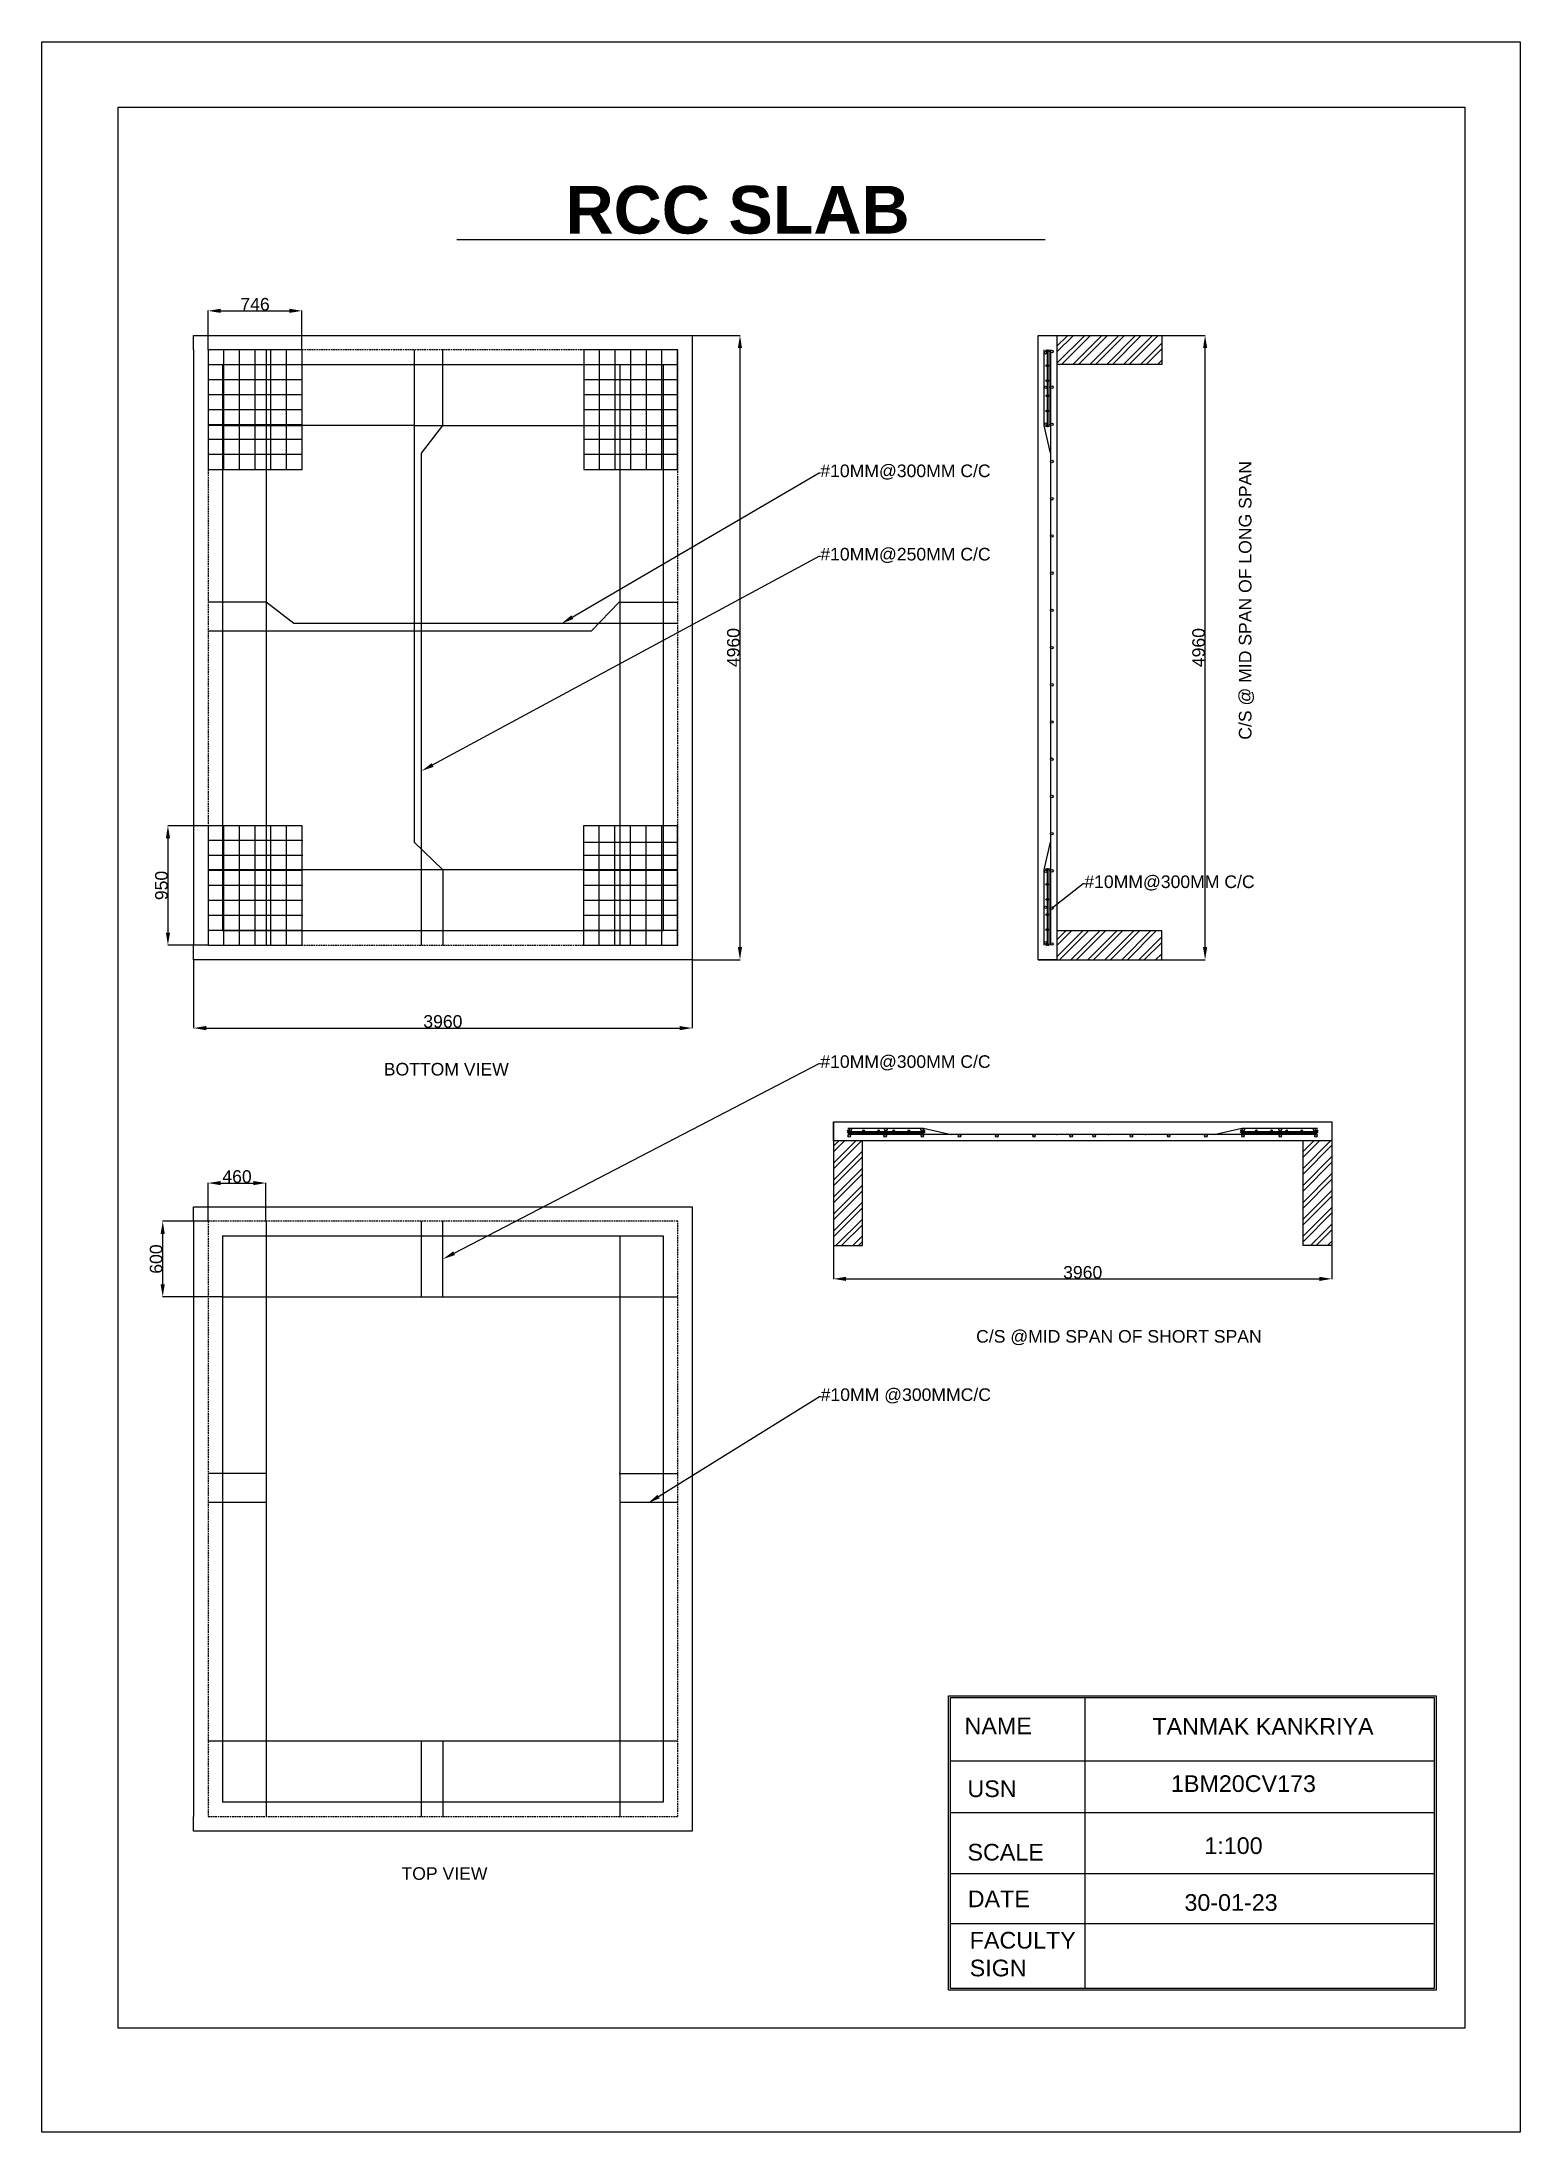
# Model space of a CAD drawing. Header units: millimetres. Extents: x 40145 to 205557, y -151835 to 42548.
# Drawn here: x 102368 to 114111, y 3548 to 20156 of the extents above; entities that cross this region are included whole.
import ezdxf
from ezdxf import colors
from ezdxf.entities.mleader import LeaderData, LeaderLine
from ezdxf.math import Vec2, Vec3

# ---------------------------------------------------------------- set-up
doc = ezdxf.new("R2010")
doc.units = ezdxf.units.MM
doc.linetypes.add('HIDDENX2', pattern=[19.05, 12.7, -6.35])
doc.styles.get("Standard").update_dxf_attribs({"font": 'Arial.ttf'})
doc.dimstyles.new('ISO-25', dxfattribs={"dimtxt": 2.5, "dimasz": 100, "dimexe": 1.25, "dimexo": 0.625, "dimtad": 1, "dimtxsty": 'Standard', "dimcen": 2.5, "dimadec": 0, "dimazin": 0, "dimtfac": 1, "dimtmove": 0, "dimatfit": 3, "dimfxl": 0, "dimarcsym": 0})
pattern_1 = [(45, (101439.63, 11977.55), (-67.3519, 67.3519), []), (45, (101484.53, 11977.55), (-67.3519, 67.3519), [])]

msp = doc.modelspace()

# ---------------------------------------------------------------- texts
at = {"attachment_point": 1}
for s, width, gutter_width, insert, char_height in [('{\\fArial|b1|i0|c0|p34;RCC SLAB}', 6691.4398823, 17.59696, (106528.32928, 19011.01947), 378.7597934), ('      BOTTOM VIEW', 2379.6816904, 12.5, (104851.61015, 12043.30827), 100), ('C/S @MID SPAN OF SHORT SPAN', 2273.9813992, 12.5, (109789.46126, 9920.95397), 100), ('NAME', 862.4736396, 9.45695, (109697.88977, 6841.7351), 132.397269), ('TANMAK KANKRIYA', 2646.4557835, 6.1511, (111189.06599, 6838.63986), 132.3972692), ('USN', 560.9803736, 6.1511, (109720.71456, 6343.24844), 132.397269), ('1BM20CV173', 560.9803736, 6.1511, (111337.17759, 6383.70143), 132.397269), ('SCALE', 560.9803736, 6.1511, (109720.71456, 5839.09534), 132.397269), ('1:100', 560.9803736, 6.1511, (111602.40508, 5891.05235), 132.397269), ('TOP VIEW', 2397.0388212, 12.5, (105225.23862, 5653.47971), 100), ('DATE', 560.9803736, 6.1511, (109723.10136, 5468.39973), 132.397269), ('30-01-23', 560.9803736, 6.1511, (111444.24668, 5439.55319), 132.397269), ('FACULTY SIGN', 560.9803736, 6.1511, (109738.69049, 5139.75322), 132.3972692)]:
    msp.add_mtext_dynamic_manual_height_columns(s, width=width, gutter_width=gutter_width, heights=[0], dxfattribs=dict(at, insert=insert, char_height=char_height))
at = {"insert": (111876.60136, 14610.91771), "char_height": 100, "attachment_point": 1, "rotation": 90}
msp.add_mtext_dynamic_manual_height_columns('C/S @ MID SPAN OF LONG SPAN', width=2330.1953258, gutter_width=12.5, heights=[0], dxfattribs=at)

# ---------------------------------------------------------------- blocks, each defined once
blk = doc.blocks.new('*D70')
at = {"color": 0, "lineweight": -2}
for p, q in [((103574, 12862), (103574, 12319)), ((107534, 12862), (107534, 12319)), ((103674, 12320), (107434, 12320))]:
    blk.add_line(p, q, dxfattribs=at)
at = {"color": 0}
for points in [[(103674, 12337), (103674, 12303), (103574, 12320)], [(107434, 12337), (107434, 12303), (107534, 12320)]]:
    blk.add_solid(points, dxfattribs=at)
at = {"layer": 'Defpoints', "color": 0}
for p in [(103574, 12863), (107534, 12863), (107534, 12320)]:
    blk.add_point(p, dxfattribs=at)
at = {"color": 0, "insert": (105554, 12372), "char_height": 100, "attachment_point": 5}
blk.add_mtext('3960', dxfattribs=at)
blk = doc.blocks.new('*D63')
at = {"color": 0, "lineweight": -2}
for p, q in [((107535, 17823), (107915, 17823)), ((107914, 17723), (107914, 12963)), ((107535, 12863), (107915, 12863))]:
    blk.add_line(p, q, dxfattribs=at)
at = {"color": 0}
for points in [[(107897, 17723), (107930, 17723), (107914, 17823)], [(107897, 12963), (107930, 12963), (107914, 12863)]]:
    blk.add_solid(points, dxfattribs=at)
at = {"layer": 'Defpoints', "color": 0}
for p in [(107534, 17823), (107534, 12863), (107914, 12863)]:
    blk.add_point(p, dxfattribs=at)
at = {"color": 0, "insert": (107862, 15343), "char_height": 100, "attachment_point": 5, "rotation": 90}
blk.add_mtext('4960', dxfattribs=at)
blk = doc.blocks.new('*D64')
at = {"color": 0, "lineweight": -2}
for p, q in [((103689, 13928), (103369, 13928)), ((103370, 13828), (103370, 13078)), ((103689, 12978), (103369, 12978))]:
    blk.add_line(p, q, dxfattribs=at)
at = {"color": 0}
for points in [[(103354, 13828), (103387, 13828), (103370, 13928)], [(103354, 13078), (103387, 13078), (103370, 12978)]]:
    blk.add_solid(points, dxfattribs=at)
at = {"layer": 'Defpoints', "color": 0}
for p in [(103689, 13928), (103370, 12978), (103689, 12978)]:
    blk.add_point(p, dxfattribs=at)
at = {"color": 0, "insert": (103319, 13453), "char_height": 100, "attachment_point": 5, "rotation": 90}
blk.add_mtext('950', dxfattribs=at)
blk = doc.blocks.new('*D65')
at = {"color": 0, "lineweight": -2}
for p, q in [((103689, 17708), (103689, 18020)), ((103789, 18018), (104335, 18018)), ((104435, 17708), (104435, 18020))]:
    blk.add_line(p, q, dxfattribs=at)
at = {"color": 0}
for points in [[(103789, 18035), (103789, 18002), (103689, 18018)], [(104335, 18035), (104335, 18002), (104435, 18018)]]:
    blk.add_solid(points, dxfattribs=at)
at = {"layer": 'Defpoints', "color": 0}
for p in [(104435, 18018), (103689, 17708), (104435, 17708)]:
    blk.add_point(p, dxfattribs=at)
at = {"color": 0, "insert": (104062, 18070), "char_height": 100, "attachment_point": 5}
blk.add_mtext('746', dxfattribs=at)
blk = doc.blocks.new('*D66')
at = {"color": 0, "lineweight": -2}
for p, q in [((111264, 17823), (111610, 17823)), ((111608, 12963), (111608, 17723)), ((111264, 12863), (111610, 12863))]:
    blk.add_line(p, q, dxfattribs=at)
at = {"color": 0}
for points in [[(111592, 17723), (111625, 17723), (111608, 17823)], [(111592, 12963), (111625, 12963), (111608, 12863)]]:
    blk.add_solid(points, dxfattribs=at)
at = {"layer": 'Defpoints', "color": 0}
for p in [(111264, 17823), (111608, 17823), (111264, 12863)]:
    blk.add_point(p, dxfattribs=at)
at = {"color": 0, "insert": (111557, 15343), "char_height": 100, "attachment_point": 5, "rotation": 90}
blk.add_mtext('4960', dxfattribs=at)
blk = doc.blocks.new('*D67')
at = {"color": 0, "lineweight": -2}
for p, q in [((108656, 10591), (108656, 10326)), ((112616, 10591), (112616, 10326)), ((108756, 10328), (112516, 10328))]:
    blk.add_line(p, q, dxfattribs=at)
at = {"color": 0}
for points in [[(108756, 10344), (108756, 10311), (108656, 10328)], [(112516, 10344), (112516, 10311), (112616, 10328)]]:
    blk.add_solid(points, dxfattribs=at)
at = {"layer": 'Defpoints', "color": 0}
for p in [(108656, 10592), (112616, 10592), (112616, 10328)]:
    blk.add_point(p, dxfattribs=at)
at = {"color": 0, "insert": (110636, 10379), "char_height": 100, "attachment_point": 5}
blk.add_mtext('3960', dxfattribs=at)
blk = doc.blocks.new('*D68')
at = {"color": 0, "lineweight": -2}
for p, q in [((103689, 10786), (103689, 11090)), ((103789, 11089), (104049, 11089)), ((104149, 10786), (104149, 11090))]:
    blk.add_line(p, q, dxfattribs=at)
at = {"color": 0}
for points in [[(103789, 11105), (103789, 11072), (103689, 11089)], [(104049, 11105), (104049, 11072), (104149, 11089)]]:
    blk.add_solid(points, dxfattribs=at)
at = {"layer": 'Defpoints', "color": 0}
for p in [(104149, 11089), (103689, 10785), (104149, 10785)]:
    blk.add_point(p, dxfattribs=at)
at = {"color": 0, "insert": (103919, 11140), "char_height": 100, "attachment_point": 5}
blk.add_mtext('460', dxfattribs=at)
blk = doc.blocks.new('*D69')
at = {"color": 0, "lineweight": -2}
for p, q in [((103689, 10785), (103328, 10785)), ((103329, 10285), (103329, 10685)), ((103689, 10185), (103328, 10185))]:
    blk.add_line(p, q, dxfattribs=at)
at = {"color": 0}
for points in [[(103312, 10685), (103345, 10685), (103329, 10785)], [(103312, 10285), (103345, 10285), (103329, 10185)]]:
    blk.add_solid(points, dxfattribs=at)
at = {"layer": 'Defpoints', "color": 0}
for p in [(103329, 10785), (103689, 10785), (103689, 10185)]:
    blk.add_point(p, dxfattribs=at)
at = {"color": 0, "insert": (103277, 10485), "char_height": 100, "attachment_point": 5, "rotation": 90}
blk.add_mtext('600', dxfattribs=at)

# ---------------------------------------------------------------- dimensions: what is measured, and where the dimension line sits
for base, p1, p2, picture, middle in [((104435.40943, 18018.33832), (103689.40943, 17707.59817), (104435.40943, 17707.59817), '*D65', (104062.40943, 18070.02062)), ((107534.40943, 12319.8796), (103574.40943, 12862.80162), (107534.40943, 12862.80162), '*D70', (105554.40943, 12371.59601)), ((104149.40943, 11088.5839), (103689.40943, 10785.1161), (104149.40943, 10785.1161), '*D68', (103919.40943, 11140.26619)), ((112616.09907, 10327.7425), (108656.09907, 10591.88427), (112616.09907, 10591.88427), '*D67', (110636.09907, 10379.45891))]:
    dim = msp.add_linear_dim(base=base, p1=p1, p2=p2, dimstyle='ISO-25', override={"dimtxt": 100, "dimasz": 100})
    dim.commit()
    dim.dimension.update_dxf_attribs({"geometry": picture, "text_midpoint": middle})
for base, p1, p2, picture, middle in [((107913.62744, 12862.80162), (107534.40943, 17822.80162), (107534.40943, 12862.80162), '*D63', (107861.94514, 15342.80162)), ((111608.45584, 17822.80162), (111263.56101, 12862.80162), (111263.56101, 17822.80162), '*D66', (111556.77354, 15342.80162)), ((103370.39433, 12977.80162), (103689.40943, 13927.80162), (103689.40943, 12977.80162), '*D64', (103318.71203, 13452.80162)), ((103328.81962, 10785.1161), (103689.40943, 10185.1161), (103689.40943, 10785.1161), '*D69', (103277.13732, 10485.1161))]:
    dim = msp.add_linear_dim(base=base, p1=p1, p2=p2, angle=90, dimstyle='ISO-25', override={"dimtxt": 100, "dimasz": 100})
    dim.commit()
    dim.dimension.update_dxf_attribs({"geometry": picture, "text_midpoint": middle})

# ---------------------------------------------------------------- hatches: boundary and pattern name
h = msp.add_hatch()
h.set_pattern_fill('ANSI32', color=256, scale=10)
h.set_pattern_definition(pattern_1)
h.paths.add_polyline_path([(111263.56101, 17822.80162), (110431.29568, 17822.80162), (110431.29568, 17707.80162), (110431.29568, 17592.80162), (111263.56101, 17592.80162)])
h.paths.add_polyline_path([(111263.56101, 13092.80162), (110431.29568, 13092.80162), (110431.29568, 12862.80162), (111263.56101, 12862.80162)])
h = msp.add_hatch(color=256)
h.dxf.hatch_style = 1
h.paths.add_polyline_path([(110368.79568, 17703.30506, 0.9399436124), (110356.84159, 17702.5642, 0.9399436124), (110368.79568, 17701.82335), (110368.79568, 17702.257)])
h = msp.add_hatch(color=256)
h.dxf.hatch_style = 1
h.paths.add_polyline_path([(108780.62344, 11513.64386, 1), (108800.62344, 11513.64386, 1)])
h.paths.add_polyline_path([(108780.87489, 11505.10368, 1), (108768.87489, 11505.10368, 0.3784034411), (108774.13404, 11499.1496), (108775.61575, 11499.1496, 0.3784034411)])
h.paths.add_polyline_path([(108780.73138, 11492.60368, 1), (108768.73138, 11492.60368, 0.3784034411), (108773.99052, 11486.6496), (108775.47223, 11486.6496, 0.3784034411)])
h.paths.add_polyline_path([(108791.69801, 11464.34187, 0.3577877398), (108783.64954, 11474.1496), (108779.74648, 11474.1496, 0.3577877398), (108771.69801, 11464.34187, 1)])
h.paths.add_polyline_path([(108888.93533, 11505.10368, 0.3784034411), (108894.19447, 11499.1496), (108895.67618, 11499.1496, 0.3784034411), (108900.93533, 11505.10368, 1)])
h.paths.add_polyline_path([(108900.79181, 11492.60368, 1), (108888.79181, 11492.60368, 0.3784034411), (108894.05096, 11486.6496), (108895.53266, 11486.6496, 0.3784034411)])
h.paths.add_polyline_path([(109008.99576, 11505.10368, 0.3784034411), (109014.2549, 11499.1496), (109015.73661, 11499.1496, 0.3784034411), (109020.99576, 11505.10368, 1)])
h.paths.add_polyline_path([(109020.85224, 11492.60368, 1), (109008.85224, 11492.60368, 0.3784034411), (109014.11139, 11486.6496), (109015.5931, 11486.6496, 0.3784034411)])
h.paths.add_polyline_path([(109062.99317, 11514.1496, 1), (109082.99317, 11514.1496, 1)])
h.paths.add_polyline_path([(109056.71732, 11464.1496, 1), (109076.71732, 11464.1496, 1)])
h.paths.add_polyline_path([(109141.05619, 11505.10368, 1), (109129.05619, 11505.10368, 0.3784034411), (109134.31533, 11499.1496), (109135.79704, 11499.1496, 0.3784034411)])
h.paths.add_polyline_path([(109128.91267, 11492.60368, 0.3784034411), (109134.17182, 11486.6496), (109135.65353, 11486.6496, 0.3784034411), (109140.91267, 11492.60368, 1)])
h.paths.add_polyline_path([(109261.11662, 11505.10368, 1), (109249.11662, 11505.10368, 0.3784034411), (109254.37576, 11499.1496), (109255.85747, 11499.1496, 0.3784034411)])
h.paths.add_polyline_path([(109248.9731, 11492.60368, 0.3784034411), (109254.23225, 11486.6496), (109255.71396, 11486.6496, 0.3784034411), (109260.9731, 11492.60368, 1)])
h.paths.add_polyline_path([(109350.207, 11513.97628, 1), (109370.207, 11513.97628, 1)])
h.paths.add_polyline_path([(109380.74339, 11505.10368, 1), (109368.74339, 11505.10368, 0.3784034411), (109374.00254, 11499.1496), (109374.4362, 11499.1496), (109375.48425, 11499.1496, 0.3784034411)])
h.paths.add_polyline_path([(109368.59988, 11492.60368, 0.3784034411), (109373.85902, 11486.6496), (109374.29268, 11486.6496), (109375.34073, 11486.6496, 0.3784034411), (109380.59988, 11492.60368, 1)])
h.paths.add_polyline_path([(109352.34576, 11464.1496, 1), (109372.34576, 11464.1496, 1)])
h.paths.add_polyline_path([(109647.97407, 11464.1496, 1), (109667.97407, 11464.1496, 1)])
h.paths.add_polyline_path([(109963.59743, 11464.1496, 1), (109943.59743, 11464.1496, 1)])
h.paths.add_polyline_path([(110259.22243, 11464.1496, 1), (110239.22243, 11464.1496, 1)])
h.paths.add_polyline_path([(110534.84743, 11464.1496, 1), (110554.84743, 11464.1496, 1)])
h.paths.add_polyline_path([(110737.34743, 11464.1496, 1), (110717.34743, 11464.1496, 1)])
h.paths.add_polyline_path([(111032.97243, 11464.1496, 1), (111012.97243, 11464.1496, 1)])
h.paths.add_polyline_path([(111308.59743, 11464.1496, 1), (111328.59743, 11464.1496, 1)])
h.paths.add_polyline_path([(111624.22243, 11464.1496, 1), (111604.22243, 11464.1496, 1)])
h.paths.add_polyline_path([(111899.84743, 11464.1496, 1), (111919.84743, 11464.1496, 1)])
h.paths.add_polyline_path([(112195.47243, 11464.1496, 1), (112215.47243, 11464.1496, 1)])
h.paths.add_polyline_path([(112498.45647, 11464.1496, 1), (112478.45647, 11464.1496, 1)])
h.paths.add_polyline_path([(112501.86165, 11492.60368, 1), (112489.86165, 11492.60368, 0.3784034411), (112495.1208, 11486.6496), (112495.55445, 11486.6496), (112496.6025, 11486.6496, 0.3784034411)])
h.paths.add_polyline_path([(112501.86165, 11505.10368, -1), (112489.86165, 11505.10368, -1)])
h.paths.add_polyline_path([(112468.45647, 11513.97628, 1), (112488.45647, 11513.97628, 1)])
h.paths.add_polyline_path([(112370.23487, 11505.10368, 0.3784034411), (112375.49402, 11499.1496), (112376.97573, 11499.1496, 0.3784034411), (112382.23487, 11505.10368, 1)])
h.paths.add_polyline_path([(112382.23487, 11492.60368, 1), (112370.23487, 11492.60368, 0.3784034411), (112375.49402, 11486.6496), (112376.97573, 11486.6496, 0.3784034411)])
h.paths.add_polyline_path([(112250.17444, 11505.10368, 0.3784034411), (112255.43359, 11499.1496), (112256.9153, 11499.1496, 0.3784034411), (112262.17444, 11505.10368, 1)])
h.paths.add_polyline_path([(112262.17444, 11492.60368, 1), (112250.17444, 11492.60368, 0.3784034411), (112255.43359, 11486.6496), (112256.9153, 11486.6496, 0.3784034411)])
h.paths.add_polyline_path([(112194.09059, 11513.97628, 1), (112214.09059, 11513.97628, 1)])
h.paths.add_polyline_path([(112142.11401, 11505.10368, 1), (112130.11401, 11505.10368, 0.3784034411), (112135.37316, 11499.1496), (112136.85487, 11499.1496, 0.3784034411)])
h.paths.add_polyline_path([(112130.11401, 11492.60368, 0.3784034411), (112135.37316, 11486.6496), (112136.85487, 11486.6496, 0.3784034411), (112142.11401, 11492.60368, 1)])
h.paths.add_polyline_path([(112010.05358, 11505.10368, 0.3784034411), (112015.31273, 11499.1496), (112016.79444, 11499.1496, 0.3784034411), (112022.05358, 11505.10368, 1)])
h.paths.add_polyline_path([(112010.05358, 11492.60368, 0.3784034411), (112015.31273, 11486.6496), (112016.79444, 11486.6496, 0.3784034411), (112022.05358, 11492.60368, 1)])
h.paths.add_polyline_path([(111922.21594, 11513.97628, 1), (111902.21594, 11513.97628, 1)])
h.paths.add_polyline_path([(111901.99315, 11505.10368, 1), (111889.99315, 11505.10368, 0.3784034411), (111895.25229, 11499.1496), (111896.734, 11499.1496, 0.3784034411)])
h.paths.add_polyline_path([(111889.99315, 11492.60368, 0.3784034411), (111895.25229, 11486.6496), (111896.734, 11486.6496, 0.3784034411), (111901.99315, 11492.60368, 1)])
h = msp.add_hatch()
h.set_pattern_fill('ANSI32', color=256, scale=10)
h.set_pattern_definition(pattern_1)
h.paths.add_polyline_path([(112616.09907, 11424.1496), (112501.09907, 11424.1496), (112386.09907, 11424.1496), (112386.09907, 10591.88427), (112616.09907, 10591.88427)])
h.paths.add_polyline_path([(108886.09907, 11424.1496), (108656.09907, 11424.1496), (108656.09907, 10591.88427), (108886.09907, 10591.88427)])

# ---------------------------------------------------------------- linework, layer by layer
at = {"ltscale": 10}
for p, q in [((105664.96558, 18586.14604), (110337.1833, 18586.14604)), ((106959.40943, 8553.07795), (107419.40943, 8553.07795)), ((109584.84409, 6498.9446), (113428.05174, 6498.9446))]:
    msp.add_line(p, q, dxfattribs=at)
for p, q in [((103574.40943, 17707.80162), (103574.40943, 17822.80162)), ((103574.40943, 17822.80162), (107419.40943, 17822.80162)), ((107419.40943, 17822.80162), (107534.40943, 17822.80162)), ((107534.40943, 17822.80162), (107534.40943, 12977.80162)), ((110281.29568, 17822.80162), (110431.29568, 17822.80162)), ((110281.29568, 12862.80162), (110281.29568, 17822.80162)), ((110431.29568, 17822.80162), (110431.29568, 17707.80162)), ((110431.29568, 17822.80162), (111263.56101, 17822.80162)), ((111263.56101, 17822.80162), (111263.56101, 17592.80162)), ((103574.40943, 17707.80162), (103574.40943, 12977.80162)), ((104435.40943, 17707.59817), (103689.40943, 17707.59817)), ((103689.40943, 17707.59817), (103689.40943, 16757.59817)), ((103813.74276, 16757.59817), (103813.74276, 17707.59817)), ((103938.0761, 16757.59817), (103938.0761, 17707.59817)), ((104062.40943, 16757.59817), (104062.40943, 17707.59817)), ((104149.40943, 17707.80162), (104149.40943, 12977.80162)), ((104186.74276, 16757.59817), (104186.74276, 17707.59817)), ((104311.0761, 16757.59817), (104311.0761, 17707.59817)), ((104435.40943, 16757.59817), (104435.40943, 17707.59817)), ((105326.22472, 17707.80162), (105326.22472, 13797.70051)), ((105326.22472, 17707.80162), (105326.22472, 13797.70051)), ((105554.40943, 17107.80162), (105554.40943, 17707.80162)), ((105554.40943, 17107.80162), (105554.40943, 17707.80162)), ((107418.75064, 17707.49069), (106672.75064, 17707.49069)), ((106672.75064, 17707.49069), (106672.75064, 16757.49069)), ((106797.08398, 16757.49069), (106797.08398, 17707.49069)), ((106921.41731, 16757.49069), (106921.41731, 17707.49069)), ((107045.75064, 16757.49069), (107045.75064, 17707.49069)), ((107170.08398, 16757.49069), (107170.08398, 17707.49069)), ((107294.41731, 16757.49069), (107294.41731, 17707.49069)), ((107418.75064, 16757.49069), (107418.75064, 17707.49069)), ((107418.75064, 17707.49069), (107419.40943, 17707.49069)), ((110331.29568, 17107.80162), (110331.29568, 17708.29771)), ((110356.29568, 17702.257), (110356.29568, 17707.94726)), ((110356.29568, 17707.94726), (110356.29568, 17702.257)), ((110356.29568, 17101.95485), (110356.29568, 17702.257)), ((110356.29568, 17101.95485), (110356.29568, 17702.257)), ((110368.79568, 17707.94726), (110368.79568, 17702.257)), ((110368.79568, 17101.95485), (110368.79568, 17702.257)), ((110381.29568, 17707.80162), (110381.29568, 12977.80162)), ((110431.29568, 17707.80162), (110431.29568, 12862.80162)), ((104435.40943, 17588.84817), (103689.40943, 17588.84817)), ((104435.40943, 17470.09817), (103689.40943, 17470.09817)), ((103804.40943, 17592.80162), (103804.40943, 13092.80162)), ((103804.40943, 17592.80162), (107304.40943, 17592.80162)), ((107418.75064, 17588.74069), (106672.75064, 17588.74069)), ((107418.75064, 17469.99069), (106672.75064, 17469.99069)), ((106959.40943, 17592.80162), (106959.40943, 12977.80162)), ((107304.40943, 17592.80162), (107304.40943, 13092.80162)), ((111263.56101, 17592.80162), (110431.29568, 17592.80162)), ((104435.40943, 17351.34817), (103689.40943, 17351.34817)), ((107418.75064, 17351.24069), (106672.75064, 17351.24069)), ((104435.40943, 17232.59817), (103689.40943, 17232.59817)), ((104435.40943, 17113.84817), (103689.40943, 17113.84817)), ((103804.40943, 17107.80162), (103689.40943, 17107.80162)), ((103804.40943, 17107.80162), (104435.40943, 17107.80162)), ((105326.22472, 17107.80162), (104435.40943, 17107.80162)), ((105326.22472, 17107.80162), (105554.40943, 17107.80162)), ((105384.232, 16887.80162), (105554.40943, 17107.80162)), ((105384.232, 16887.80162), (105554.40943, 17107.80162)), ((105554.40943, 17107.80162), (106672.75064, 17107.80162)), ((107418.75064, 17232.49069), (106672.75064, 17232.49069)), ((106672.75064, 17107.80162), (107419.40943, 17107.80162)), ((110381.29568, 16887.80162), (110331.29568, 17107.80162)), ((104435.40943, 16995.09817), (103689.40943, 16995.09817)), ((107418.75064, 16994.99069), (106672.75064, 16994.99069)), ((104435.40943, 16876.34817), (103689.40943, 16876.34817)), ((105384.232, 16622.52324), (105384.232, 16887.80162)), ((107418.75064, 16876.24069), (106672.75064, 16876.24069)), ((107418.75064, 16887.80162), (107419.40943, 16887.80162)), ((103689.40943, 16757.59817), (104435.40943, 16757.59817)), ((105384.232, 12977.80162), (105384.232, 16622.52324)), ((105384.232, 12977.80162), (105384.232, 16622.52324)), ((106672.75064, 16757.49069), (107418.75064, 16757.49069)), ((104149.40943, 15703.94819), (103689.40943, 15703.94819)), ((104369.40943, 15533.77076), (104149.40943, 15703.94819)), ((106735.34532, 15475.76348), (106955.2442, 15703.94819)), ((106955.2442, 15703.94819), (107419.40943, 15703.94819)), ((106959.40943, 15703.94819), (106955.2442, 15703.94819)), ((103689.40943, 15475.76348), (106735.34532, 15475.76348)), ((107419.40943, 15533.77076), (104369.40943, 15533.77076)), ((104435.40943, 13927.80162), (103689.40943, 13927.80162)), ((103689.40943, 13927.80162), (103689.40943, 12977.80162)), ((104435.40943, 13809.05162), (103689.40943, 13809.05162)), ((103813.74276, 12977.80162), (103813.74276, 13927.80162)), ((103938.0761, 12977.80162), (103938.0761, 13927.80162)), ((104062.40943, 12977.80162), (104062.40943, 13927.80162)), ((104186.74276, 12977.80162), (104186.74276, 13927.80162)), ((104311.0761, 12977.80162), (104311.0761, 13927.80162)), ((104435.40943, 12977.80162), (104435.40943, 13927.80162)), ((105326.22472, 13797.70051), (105554.40943, 13577.80162)), ((105326.22472, 13797.70051), (105554.40943, 13577.80162)), ((107417.55473, 13927.80162), (106671.55473, 13927.80162)), ((106671.55473, 13927.80162), (106671.55473, 12977.80162)), ((106671.55473, 13797.70051), (107419.40943, 13797.70051)), ((106795.88807, 12977.80162), (106795.88807, 13927.80162)), ((106920.2214, 12977.80162), (106920.2214, 13927.80162)), ((107044.55473, 12977.80162), (107044.55473, 13927.80162)), ((107168.88807, 12977.80162), (107168.88807, 13927.80162)), ((107293.2214, 12977.80162), (107293.2214, 13927.80162)), ((107417.55473, 12977.80162), (107417.55473, 13927.80162)), ((110331.29568, 13577.80162), (110381.29568, 13797.70051)), ((104435.40943, 13690.30162), (103689.40943, 13690.30162)), ((107417.55473, 13690.30162), (106671.55473, 13690.30162)), ((107419.40943, 13577.80162), (103689.40943, 13577.80162)), ((104435.40943, 13571.55162), (103689.40943, 13571.55162)), ((104435.40943, 13452.80162), (103689.40943, 13452.80162)), ((105554.40943, 13577.80162), (105554.40943, 12977.80162)), ((105554.40943, 13577.80162), (105554.40943, 12977.80162)), ((107417.55473, 13571.55162), (106671.55473, 13571.55162)), ((107417.55473, 13452.80162), (106671.55473, 13452.80162)), ((107417.55473, 13577.80162), (107419.40943, 13577.80162)), ((110331.29568, 12977.80162), (110331.29568, 13577.80162)), ((110356.29568, 13586.829), (110356.29568, 13581.13875)), ((110356.29568, 12980.83659), (110356.29568, 13581.13875)), ((110356.29568, 12977.80162), (110356.29568, 13578.10378)), ((110368.79568, 13586.68549), (110368.79568, 13580.99523)), ((110368.79568, 12980.69308), (110368.79568, 13580.99523)), ((110368.79568, 12977.80162), (110368.79568, 13578.10378)), ((104435.40943, 13334.05162), (103689.40943, 13334.05162)), ((107417.55473, 13334.05162), (106671.55473, 13334.05162)), ((104435.40943, 13215.30162), (103689.40943, 13215.30162)), ((107417.55473, 13215.30162), (106671.55473, 13215.30162)), ((103574.40943, 12862.80162), (103574.40943, 12977.80162)), ((104435.40943, 13096.55162), (103689.40943, 13096.55162)), ((103689.40943, 12977.80162), (104435.40943, 12977.80162)), ((107304.40943, 13092.80162), (103804.40943, 13092.80162)), ((107417.55473, 13096.55162), (106671.55473, 13096.55162)), ((106671.55473, 12977.80162), (107417.55473, 12977.80162)), ((107417.55473, 12977.80162), (107419.40943, 12977.80162)), ((107534.40943, 12977.80162), (107534.40943, 12862.80162)), ((111263.56101, 13092.80162), (110431.29568, 13092.80162)), ((111263.56101, 12862.80162), (111263.56101, 13092.80162)), ((107534.40943, 12862.80162), (103574.40943, 12862.80162)), ((110431.29568, 12862.80162), (110281.29568, 12862.80162)), ((110281.29568, 12862.80162), (111263.56101, 12862.80162)), ((108656.09907, 11424.1496), (108656.09907, 11574.1496)), ((108656.09907, 11574.1496), (110636.09907, 11574.1496)), ((108656.09907, 11574.1496), (108656.09907, 10591.88427)), ((108771.09907, 11524.1496), (109371.09907, 11524.1496)), ((108771.09907, 11499.1496), (109371.40123, 11499.1496)), ((108771.09907, 11486.6496), (109371.40123, 11486.6496)), ((110636.09907, 11474.1496), (108771.09907, 11474.1496)), ((108773.99052, 11486.6496), (109374.29268, 11486.6496)), ((108774.13404, 11499.1496), (109374.4362, 11499.1496)), ((109371.09907, 11524.1496), (109590.99795, 11474.1496)), ((109379.98294, 11486.6496), (109374.29268, 11486.6496)), ((109380.12645, 11499.1496), (109374.4362, 11499.1496)), ((110636.09907, 11574.1496), (112616.09907, 11574.1496)), ((112501.09907, 11474.1496), (110636.09907, 11474.1496)), ((111681.09907, 11474.1496), (111901.09907, 11524.1496)), ((111895.25229, 11499.1496), (112495.55445, 11499.1496)), ((111895.25229, 11499.1496), (112495.55445, 11499.1496)), ((111895.25229, 11486.6496), (112495.55445, 11486.6496)), ((111901.09907, 11524.1496), (112501.59515, 11524.1496)), ((112495.55445, 11499.1496), (112501.24471, 11499.1496)), ((112501.24471, 11499.1496), (112495.55445, 11499.1496)), ((112501.24471, 11486.6496), (112495.55445, 11486.6496)), ((112616.09907, 11574.1496), (112616.09907, 11424.1496)), ((110636.09907, 11424.1496), (108656.09907, 11424.1496)), ((108886.09907, 10591.88427), (108886.09907, 11424.1496)), ((112501.09907, 11424.1496), (110636.09907, 11424.1496)), ((112386.09907, 10591.88427), (112386.09907, 11424.1496)), ((112616.09907, 11424.1496), (112501.09907, 11424.1496)), ((112616.09907, 11424.1496), (112616.09907, 10591.88427)), ((103574.40943, 10785.1161), (103574.40943, 10900.1161)), ((103574.40943, 10900.1161), (107419.40943, 10900.1161)), ((103574.40943, 10842.6161), (103574.40943, 10900.1161)), ((107419.40943, 10900.1161), (107534.40943, 10900.1161)), ((107534.40943, 10900.1161), (107534.40943, 6055.1161)), ((103574.40943, 10785.1161), (103574.40943, 6055.1161)), ((103804.40943, 10670.1161), (103804.40943, 6170.1161)), ((103804.40943, 10670.1161), (107304.40943, 10670.1161)), ((104149.40943, 10785.1161), (104149.40943, 6055.1161)), ((105384.232, 10670.1161), (105384.232, 10785.1161)), ((105384.232, 10185.1161), (105384.232, 10670.1161)), ((105554.40943, 10185.1161), (105554.40943, 10785.1161)), ((105554.40943, 10185.1161), (105554.40943, 10785.1161)), ((106959.40943, 10670.1161), (106959.40943, 6055.1161)), ((107304.40943, 10670.1161), (107304.40943, 6170.1161)), ((108656.09907, 10591.88427), (108886.09907, 10591.88427)), ((112616.09907, 10591.88427), (112386.09907, 10591.88427)), ((103804.40943, 10185.1161), (103689.40943, 10185.1161)), ((103804.40943, 10185.1161), (107419.40943, 10185.1161)), ((104149.40943, 8781.26266), (103689.40943, 8781.26266)), ((106955.2442, 8781.26266), (107419.40943, 8781.26266)), ((106959.40943, 8781.26266), (106955.2442, 8781.26266)), ((103689.40943, 8553.07795), (104149.40943, 8553.07795)), ((110652.67515, 7000.7109), (110652.67515, 4690.35752)), ((107419.40943, 6655.1161), (103689.40943, 6655.1161)), ((105384.232, 6055.1161), (105384.232, 6655.1161)), ((105384.232, 6055.1161), (105384.232, 6655.1161)), ((105554.40943, 6655.1161), (105554.40943, 6055.1161)), ((105554.40943, 6655.1161), (105554.40943, 6055.1161)), ((107304.40943, 6170.1161), (103804.40943, 6170.1161)), ((103574.40943, 5940.1161), (103574.40943, 6055.1161)), ((107534.40943, 6055.1161), (107534.40943, 5940.1161)), ((109584.84409, 6087.88757), (113428.05174, 6087.88757)), ((107534.40943, 5940.1161), (103574.40943, 5940.1161)), ((109584.84409, 5603.18084), (113428.05174, 5603.18084)), ((109584.84409, 5207.04997), (113428.05174, 5207.04997))]:
    msp.add_line(p, q)
at = {"linetype": 'HIDDENX2'}
for p, q in [((107419.40943, 17707.80162), (103689.40943, 17707.80162)), ((103689.40943, 17707.80162), (103689.40943, 12977.80162)), ((107419.40943, 12977.80162), (107419.40943, 17707.80162)), ((103689.40943, 12977.80162), (107419.40943, 12977.80162)), ((107419.40943, 10785.1161), (103689.40943, 10785.1161)), ((103689.40943, 10785.1161), (103689.40943, 6055.1161)), ((107419.40943, 6055.1161), (107419.40943, 10785.1161)), ((103689.40943, 6055.1161), (107419.40943, 6055.1161))]:
    msp.add_line(p, q, dxfattribs=at)
at = {"color": 244, "ltscale": 10}
msp.add_lwpolyline([(102368.48462, 3548.40182), (102368.48462, 20155.59488), (114110.94436, 20155.59488), (114110.94436, 3548.40182)], close=True, dxfattribs=at)
for points in [[(102975.34356, 19635.59488), (113670.2852, 19635.59488), (113670.2852, 4375.59488), (102975.34356, 4375.59488)], [(109570.08145, 7015.47354), (113442.81438, 7015.47354), (113442.81438, 4675.59488), (109570.08145, 4675.59488)], [(109584.84409, 7000.7109), (113428.05174, 7000.7109), (113428.05174, 4690.35752), (109584.84409, 4690.35752)]]:
    msp.add_lwpolyline(points, close=True)
for centre, radius in [((110341.46899, 17685.15903), 10), ((110350.28293, 17702.5642), 6), ((110350.34159, 17702.5642), 6), ((110362.84159, 17702.5642), 6), ((110391.29568, 17695.15903), 10), ((110350.34159, 17582.93743), 6), ((110350.34159, 17462.877), 6), ((110362.84159, 17582.93743), 6), ((110362.84159, 17462.877), 6), ((110341.46899, 17410.79314), 10), ((110350.34159, 17342.81657), 6), ((110362.84159, 17342.81657), 6), ((110391.29568, 17412.17498), 10), ((110341.46899, 17118.91849), 10), ((110350.34159, 17222.75613), 6), ((110350.34159, 17102.6957), 6), ((110362.84159, 17222.75613), 6), ((110362.84159, 17102.6957), 6), ((110391.29568, 17116.54998), 10), ((110391.29568, 16820.92498), 10), ((110391.29568, 16525.29998), 10), ((110391.29568, 16229.67498), 10), ((110391.29568, 15934.04998), 10), ((110391.29568, 15638.42498), 10), ((110391.29568, 15342.79998), 10), ((110391.29568, 15047.17498), 10), ((110391.29568, 14751.54998), 10), ((110391.29568, 14455.92498), 10), ((110391.29568, 14160.29998), 10), ((110391.29568, 13864.67662), 10), ((110341.46899, 13566.90955), 10), ((110350.34159, 13581.44595), 6), ((110350.34159, 13461.81917), 6), ((110362.84159, 13581.30243), 6), ((110362.84159, 13461.67566), 6), ((110391.29568, 13569.04831), 10), ((110341.29568, 13279.69573), 10), ((110350.34159, 13341.75874), 6), ((110362.84159, 13341.61523), 6), ((110350.34159, 13221.69831), 6), ((110362.84159, 13221.55479), 6), ((110391.29568, 13273.41988), 10), ((110341.80142, 12997.32599), 10), ((110350.34159, 13101.63788), 6), ((110350.34159, 12981.57745), 6), ((110362.84159, 13101.49436), 6), ((110362.84159, 12981.43393), 6), ((110391.10341, 12988.40056), 10), ((108774.73138, 11492.60368), 6), ((108774.87489, 11505.10368), 6), ((108781.69801, 11464.34187), 10), ((108790.62344, 11513.64386), 10), ((108894.79181, 11492.60368), 6), ((108894.93533, 11505.10368), 6), ((109014.85224, 11492.60368), 6), ((109014.99576, 11505.10368), 6), ((109066.71732, 11464.1496), 10), ((109072.99317, 11514.1496), 10), ((109134.91267, 11492.60368), 6), ((109135.05619, 11505.10368), 6), ((109254.9731, 11492.60368), 6), ((109255.11662, 11505.10368), 6), ((109360.207, 11513.97628), 10), ((109362.34576, 11464.1496), 10), ((109374.59988, 11492.60368), 6), ((109374.74339, 11505.10368), 6), ((109657.97407, 11464.1496), 10), ((109953.59743, 11464.1496), 10), ((110249.22243, 11464.1496), 10), ((110544.84743, 11464.1496), 10), ((110727.34743, 11464.1496), 10), ((111022.97243, 11464.1496), 10), ((111318.59743, 11464.1496), 10), ((111614.22243, 11464.1496), 10), ((111895.99315, 11505.10368), 6), ((111895.99315, 11492.60368), 6), ((111909.84743, 11464.1496), 10), ((111912.21594, 11513.97628), 10), ((112016.05358, 11505.10368), 6), ((112016.05358, 11492.60368), 6), ((112136.11401, 11505.10368), 6), ((112136.11401, 11492.60368), 6), ((112204.09059, 11513.97628), 10), ((112205.47243, 11464.1496), 10), ((112256.17444, 11505.10368), 6), ((112256.17444, 11492.60368), 6), ((112376.23487, 11505.10368), 6), ((112376.23487, 11492.60368), 6), ((112478.45647, 11513.97628), 10), ((112488.45647, 11464.1496), 10), ((112495.86165, 11505.16234), 6), ((112495.86165, 11505.10368), 6), ((112495.86165, 11492.60368), 6)]:
    msp.add_circle(centre, radius)
for p in [(110368.79568, 17582.19657), (110368.79568, 17462.13614), (110368.79568, 17342.07571), (110381.29568, 17412.17662), (110368.79568, 17222.01528), (110381.29568, 17116.55162), (110381.29568, 16820.92662), (110381.29568, 16525.30162), (110381.29568, 16229.67662), (110381.29568, 15934.05162), (110381.29568, 15638.42662), (110381.29568, 15342.80162), (110381.29568, 15047.17662), (110381.29568, 14751.55162), (110381.29568, 14455.92662), (110381.29568, 14160.30162), (104435.40943, 13809.05162), (110381.29568, 13864.67662), (104435.40943, 13690.30162), (104435.40943, 13571.55162), (104435.40943, 13452.80162), (110381.29568, 13569.05162), (104435.40943, 13334.05162), (104435.40943, 13215.30162), (110381.29568, 13273.42662), (103813.74276, 12977.80162), (103938.0761, 12977.80162), (104062.40943, 12977.80162), (104186.74276, 12977.80162), (104311.0761, 12977.80162), (104435.40943, 13096.55162), (109066.72407, 11474.1496), (109362.34907, 11474.1496), (109657.97407, 11474.1496), (109953.59907, 11474.1496), (110249.22407, 11474.1496), (110431.72407, 11474.1496), (110544.84907, 11474.1496), (110727.34907, 11474.1496), (110840.47407, 11474.1496), (111022.97407, 11474.1496), (111136.09907, 11474.1496), (111318.59907, 11474.1496), (111614.22407, 11474.1496), (111909.84907, 11474.1496), (112015.31273, 11486.6496), (112135.37316, 11486.6496), (112205.47407, 11474.1496), (112255.43359, 11486.6496), (112375.49402, 11486.6496)]:
    msp.add_point(p)

msp.set_redraw_order([(e.dxf.handle, doc.entitydb.next_handle()) for e in msp.query("TEXT MTEXT ATTDEF DIMENSION ARC_DIMENSION")])  # texts and dimensions are drawn at this point

# ---------------------------------------------------------------- leaders
ml = msp.add_multileader_mtext('Standard')
ml.set_content('#10MM@300MM C/C', color=256)
ml.set_leader_properties()
ml.build(insert=Vec2(0, 0))
ml.multileader.update_dxf_attribs({"arrow_head_size": 100})
ctx = ml.context
ctx.base_point, ctx.char_height, ctx.arrow_head_size, ctx.plane_origin = Vec3(108550.01274, 16732.59646), 100, 100, Vec3(106495.7981, 15533.77076)
notes = []
notes.append((ctx, [(0, (1, 1, 0), (108542.01274, 16732.59646), (1, 0), 8, [(0, [(106495.7981, 15533.77076)], 0, [])])]))
ctx.mtext.insert, ctx.mtext.flow_direction = Vec3(108552.01274, 16797.29632), 5
ml = msp.add_multileader_mtext('Standard')
ml.set_content('#10MM@250MM C/C', color=256)
ml.set_leader_properties()
ml.build(insert=Vec2(0, 0))
ml.multileader.update_dxf_attribs({"arrow_head_size": 100})
ctx = ml.context
ctx.base_point, ctx.char_height, ctx.arrow_head_size, ctx.plane_origin = Vec3(108550.01274, 16070.33239), 100, 100, Vec3(105384.232, 14362.65229)
notes.append((ctx, [(0, (1, 1, 0), (108542.01274, 16070.33239), (1, 0), 8, [(0, [(105384.232, 14362.65229)], 0, [])])]))
ctx.mtext.insert, ctx.mtext.flow_direction = Vec3(108552.01274, 16135.03225), 5
ml = msp.add_multileader_mtext('Standard')
ml.set_content('#10MM@300MM C/C', color=256)
ml.set_leader_properties()
ml.build(insert=Vec2(0, 0))
ctx = ml.context
ctx.base_point, ctx.char_height, ctx.plane_origin = Vec3(110647.0709, 13467.91444), 100, Vec3(110391.29568, 13273.41988)
notes.append((ctx, [(0, (1, 1, 0), (110639.0709, 13467.91444), (1, 0), 8, [(0, [(110391.29568, 13273.41988)], 0, [])])]))
ctx.mtext.insert, ctx.mtext.flow_direction = Vec3(110649.0709, 13532.6143), 5
ml = msp.add_multileader_mtext('Standard')
ml.set_content('#10MM@300MM C/C', color=256)
ml.set_leader_properties()
ml.build(insert=Vec2(0, 0))
ml.multileader.update_dxf_attribs({"arrow_head_size": 100})
ctx = ml.context
ctx.base_point, ctx.char_height, ctx.arrow_head_size, ctx.plane_origin = Vec3(108550.01274, 12039.17314), 100, 100, Vec3(105554.40943, 10485.1161)
notes.append((ctx, [(0, (1, 1, 0), (108542.01274, 12039.17314), (1, 0), 8, [(0, [(105554.40943, 10485.1161)], 0, [])])]))
ctx.mtext.insert, ctx.mtext.flow_direction = Vec3(108552.01274, 12103.87301), 5
ml = msp.add_multileader_mtext('Standard')
ml.set_content('#10MM @300MMC/C', color=256)
ml.set_leader_properties()
ml.build(insert=Vec2(0, 0))
ml.multileader.update_dxf_attribs({"arrow_head_size": 100})
ctx = ml.context
ctx.base_point, ctx.char_height, ctx.arrow_head_size, ctx.plane_origin = Vec3(108552.71374, 9393.03753), 100, 100, Vec3(107182.11043, 8545.4464)
notes.append((ctx, [(0, (1, 1, 0), (108544.71374, 9393.03753), (1, 0), 8, [(0, [(107182.11043, 8545.4464)], 0, [])])]))
ctx.mtext.insert, ctx.mtext.flow_direction = Vec3(108554.71374, 9457.73739), 5
for ctx, leaders in notes:
    for number, flags, end, landing, length, lines in leaders:
        leader = LeaderData()
        leader.index, (leader.has_last_leader_line, leader.has_dogleg_vector, leader.attachment_direction) = number, flags
        leader.last_leader_point, leader.dogleg_vector, leader.dogleg_length = Vec3(end), Vec3(landing), length
        for number, points, colour, breaks in lines:
            line = LeaderLine()
            line.index, line.vertices, line.color, line.breaks = number, Vec3.list(points), colors.encode_raw_color(colour), breaks
            leader.lines.append(line)
        ctx.leaders.append(leader)

doc.saveas('drawing.dxf')
